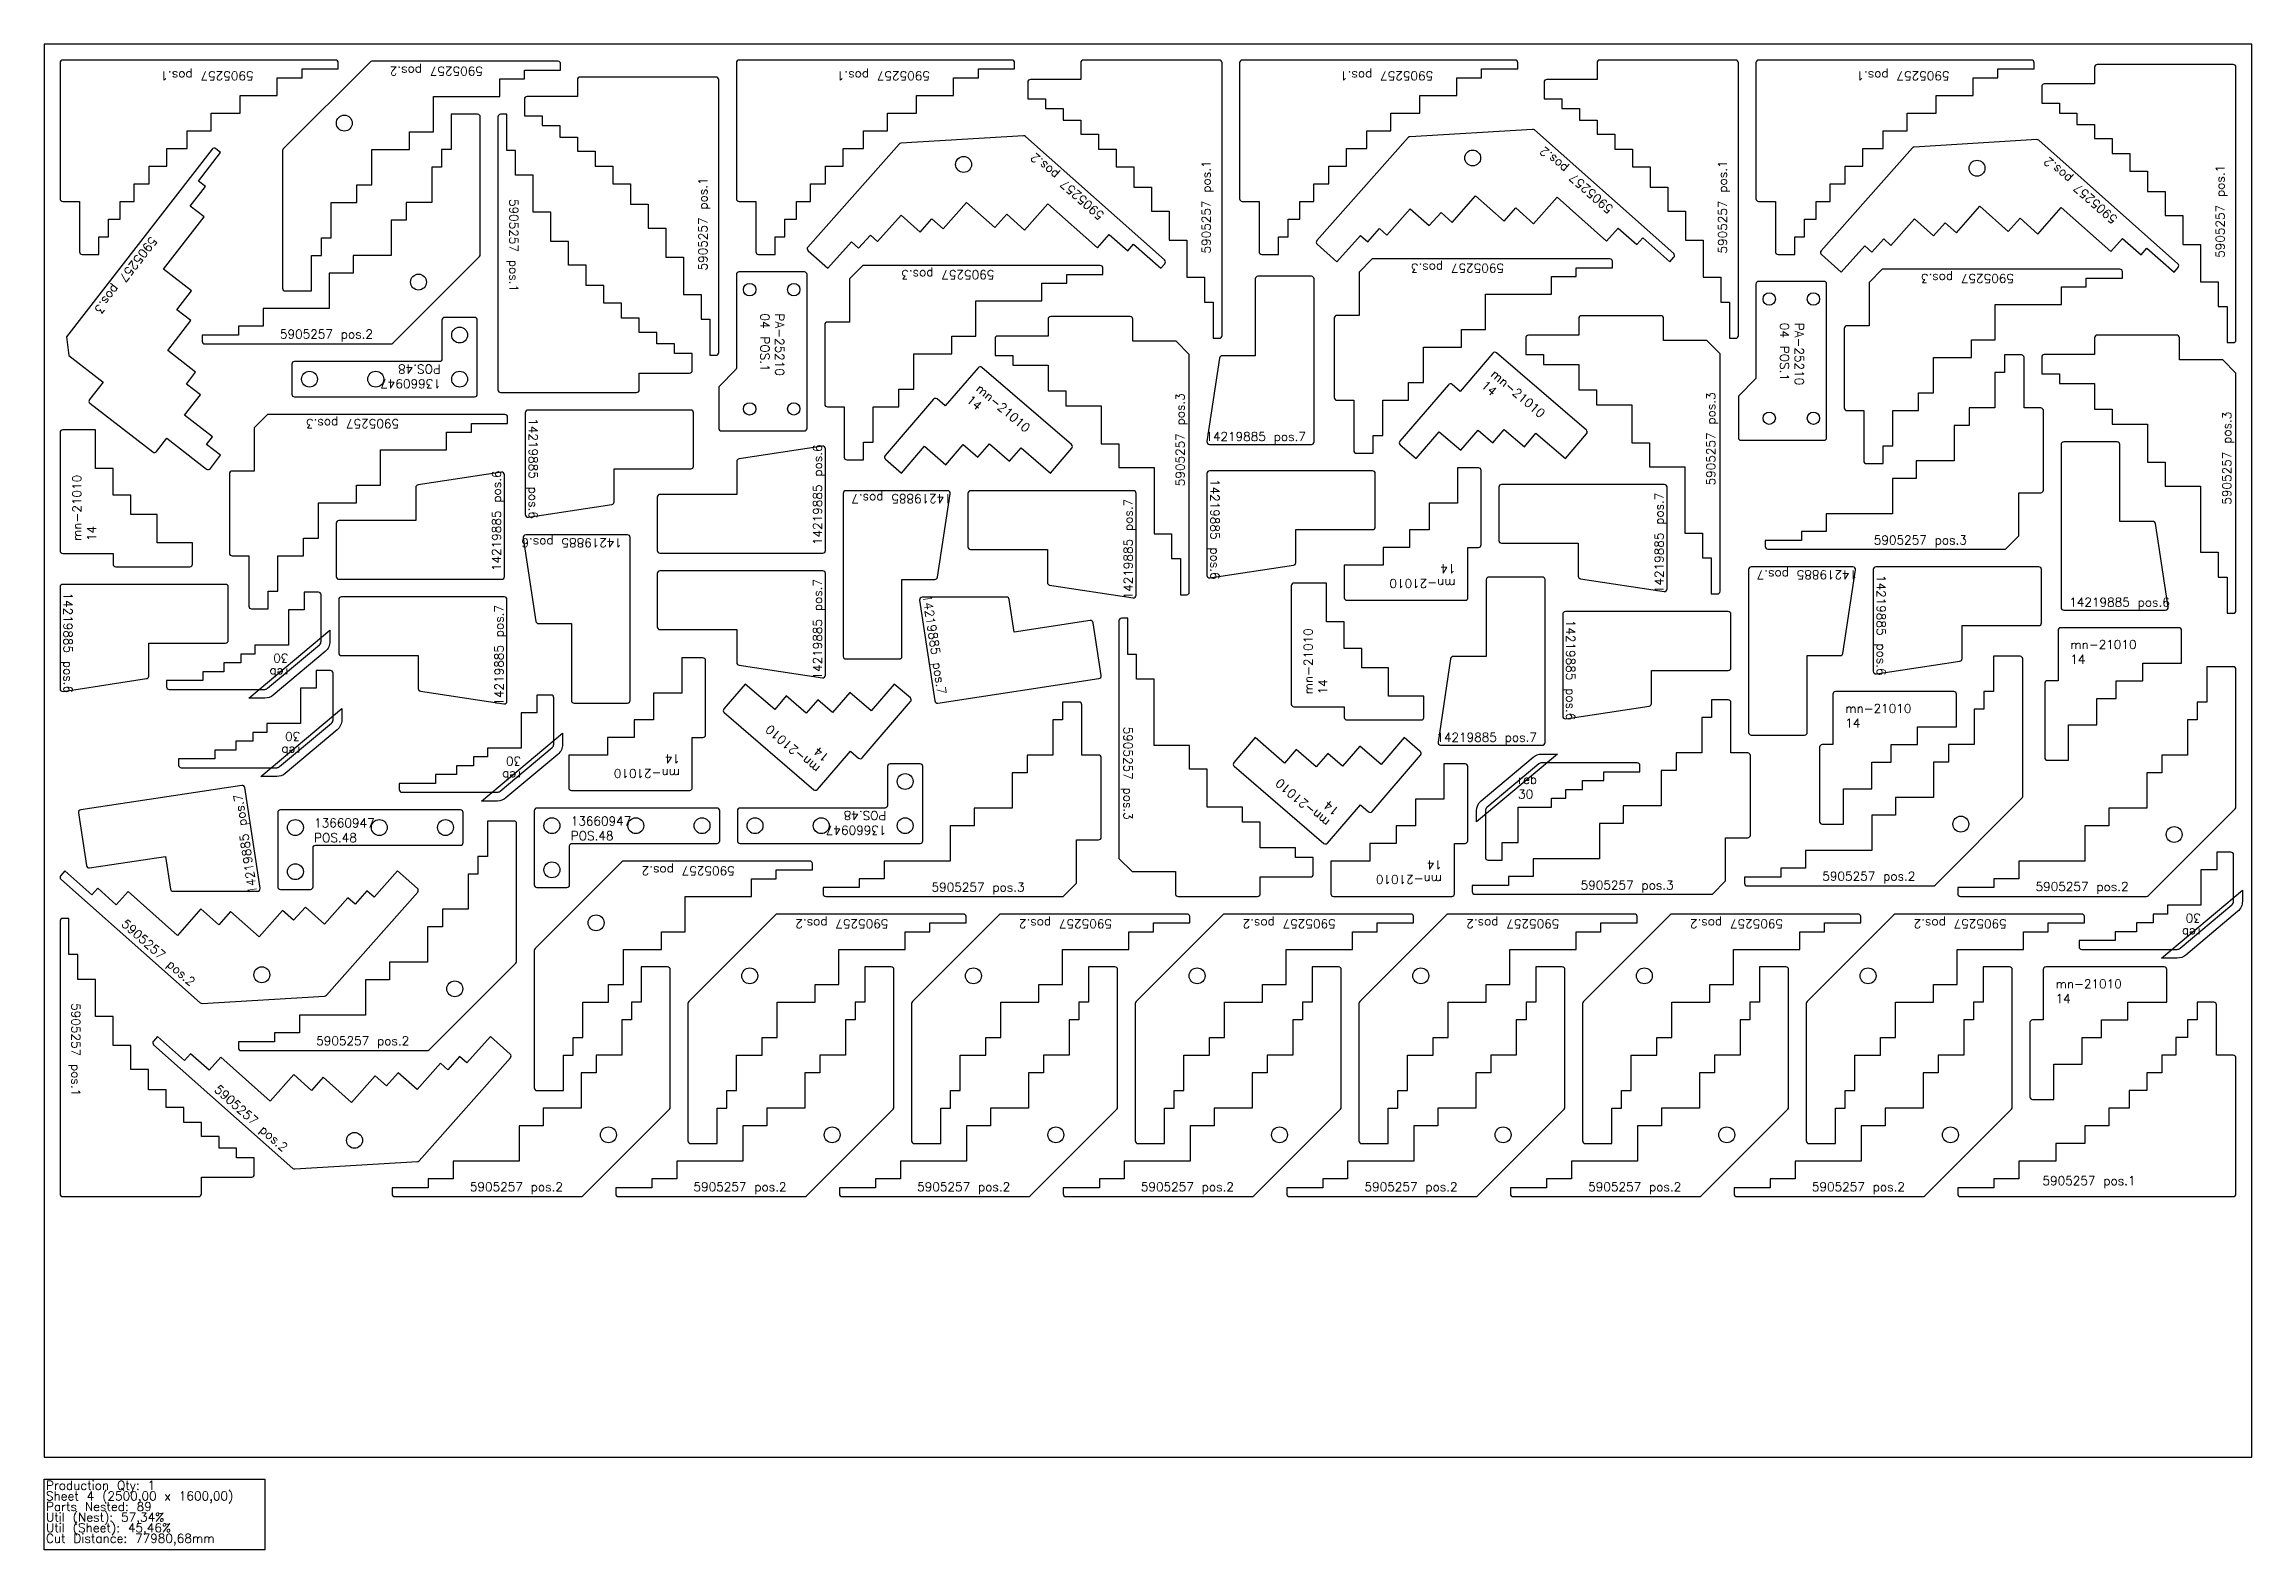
# Model space of a CAD drawing. Header units: millimetres. Extents: x 7875 to 10375, y -105 to 1600.
import ezdxf

# ---------------------------------------------------------------- set-up
doc = ezdxf.new("R2010")
doc.units = ezdxf.units.MM
for name, color, linetype in [('13660947v0', 7, 'Continuous'), ('14219885', 7, 'Continuous'), ('5905257', 7, 'Continuous'), ('MN-21010 12', 7, 'Continuous'), ('mn-21010 14', 7, 'Continuous'), ('PA-25210 04', 7, 'Continuous'), ('Rebaixo', 7, 'Continuous'), ('sheet', 24, 'Continuous'), ('Stats', 7, 'Continuous'), ('Texto', 7, 'Continuous')]:
    doc.layers.add(name, color=color, linetype=linetype)
doc.styles.get("Standard").update_dxf_attribs({"font": 'txt.shx'})

msp = doc.modelspace()

# ---------------------------------------------------------------- texts
at = {"layer": 'Rebaixo', "color": 5, "char_height": 10, "attachment_point": 1, "rotation": 180}
for insert in [(8151.6, 883.1), (8165.1, 794.4), (8415.1, 766.5), (10317.2, 588.7)]:
    msp.add_mtext_dynamic_manual_height_columns('reb 30', width=41.558, gutter_width=12.5, heights=[0], dxfattribs=dict(at, insert=insert))
at = {"layer": 'Rebaixo', "color": 5, "insert": (9544.1, 772.4), "char_height": 10, "attachment_point": 1}
msp.add_mtext_dynamic_manual_height_columns('reb 30', width=41.558, gutter_width=12.5, heights=[0], dxfattribs=at)
at = {"layer": 'Stats', "color": 60}
for s, p in [('Sheet 4 (2500,00 x 1600,00)', (7877, -49)), ('Production Qty: 1', (7877, -37)), ('Parts Nested: 89', (7877, -61)), ('Util (Nest): 57,34%', (7877, -73)), ('Util (Sheet): 45,46%', (7877, -85)), ('Cut Distance: 77980,68mm', (7877, -97))]:
    msp.add_text(s, height=10, dxfattribs=at).set_placement(p)
at = {"layer": 'Texto', "color": 2, "char_height": 10}
for s, insert, width, attachment_point, rotation in [('5905257 pos.2', (8371.8, 1564.5), 209.203, 1, 180), ('5905257 pos.1', (8112.1, 1559.1), 209.203, 1, 180), ('5905257 pos.1', (8878, 1559.1), 209.203, 1, 180), ('5905257 pos.1', (9447.9, 1559.1), 209.203, 1, 180), ('5905257 pos.1', (10032.6, 1559.1), 209.203, 1, 180), ('5905257 pos.2', (9069.5, 1400.1), 209.203, 1, 138.4422), ('5905257 pos.2', (9646, 1407.3), 209.203, 1, 138.4422), ('5905257 pos.1', (9185.9, 1362.9), 209.203, 1, 90), ('5905257 pos.1', (9770.6, 1362.9), 209.203, 1, 90), ('5905257 pos.2', (10217, 1395.7), 209.203, 1, 138.4422), ('5905257 pos.1', (10334.1, 1358), 209.203, 1, 90), ('5905257 pos.1', (8616, 1343.7), 209.203, 1, 90), ('5905257 pos.1', (8411.8, 1424.7), 209.203, 1, 270), ('5905257 pos.3', (8003.8, 1376.9), 209.203, 1, 232.2276), ('5905257 pos.3', (9528.1, 1341.4), 209.203, 1, 180), ('5905257 pos.3', (8951, 1333.9), 209.203, 1, 180), ('5905257 pos.3', (10105.6, 1329.7), 209.203, 1, 180), ('PA-25210 04 POS.1', (8712.9, 1295.1), 81.587, 1, 270), ('PA-25210 04 POS.1', (9867.5, 1284.5), 81.587, 1, 270), ('13660947 \\PPOS.48', (8324.2, 1210.4), 116.776, 1, 180), ('mn-21010 14', (9518.9, 1232.5), 87.681, 1, 319.325), ('mn-21010 14', (8935.9, 1216.1), 87.681, 1, 319.325), ('5905257 pos.3', (9156.4, 1099.4), 209.203, 1, 90), ('5905257 pos.3', (9757.4, 1100.3), 209.203, 1, 90), ('5905257 pos.3', (8276.9, 1165.2), 209.203, 1, 180), ('5905257 pos.3', (10341.6, 1078.5), 209.203, 1, 90), ('14219885 pos.6', (8433.8, 1176.4), 277.851, 1, 270), ('14219885 pos.6', (8745.8, 1032.8), 277.851, 1, 90), ('mn-21010 14', (7907.1, 1037.3), 87.681, 1, 90), ('14219885 pos.6', (8382.3, 1003.3), 277.851, 1, 90), ('14219885 pos.6', (9205.8, 1107.6), 277.851, 1, 270), ('14219885 pos.7', (8789, 1080.3), 277.851, 3, 180), ('14219885 pos.7', (9097.6, 1085.1), 277.851, 3, 90), ('14219885 pos.7', (9698.8, 1092.2), 277.851, 3, 90), ('14219885 pos.6', (8529.4, 1030.3), 277.851, 1, 180), ('mn-21010 14', (9473.4, 984.3), 87.681, 1, 180), ('14219885 pos.7', (9814.3, 994.1), 277.851, 3, 180), ('14219885 pos.6', (7907, 979.1), 277.851, 1, 270), ('14219885 pos.7', (8745.8, 994.4), 277.851, 3, 90), ('14219885 pos.6', (9960.3, 998.9), 277.851, 1, 270), ('14219885 pos.7', (8385.1, 964.9), 277.851, 3, 90), ('14219885 pos.7', (8896.6, 864.7), 277.851, 3, 278.6156), ('mn-21010 14', (9301.4, 863.6), 87.681, 1, 90), ('14219885 pos.6', (9608.6, 948.2), 277.851, 1, 270), ('mn-21010 14', (8747.6, 773.6), 87.681, 1, 139.325), ('5905257 pos.3', (9107.4, 827.1), 209.203, 1, 270), ('mn-21010 14', (8595.1, 769.1), 87.681, 1, 180), ('mn-21010 14', (9325.1, 712.8), 87.681, 1, 139.325), ('14219885 pos.7', (8089.3, 749.9), 277.851, 3, 98.6156), ('13660947 \\PPOS.48', (8828.8, 704.8), 116.776, 1, 180), ('mn-21010 14', (9458.1, 649.1), 87.681, 1, 180), ('5905257 pos.2', (8657, 658.9), 209.203, 1, 180), ('5905257 pos.2', (7968.3, 610), 209.203, 1, 318.4422), ('5905257 pos.2', (8831, 598.9), 209.203, 1, 180), ('5905257 pos.2', (9084.2, 598.9), 209.203, 1, 180), ('5905257 pos.2', (9337.5, 598.9), 209.203, 1, 180), ('5905257 pos.2', (9590.8, 598.9), 209.203, 1, 180), ('5905257 pos.2', (9844.1, 598.9), 209.203, 1, 180), ('5905257 pos.2', (10097.4, 598.9), 209.203, 1, 180), ('5905257 pos.1', (7915.9, 514.1), 209.203, 1, 270), ('5905257 pos.2', (8073.3, 422.5), 209.203, 1, 318.4422)]:
    msp.add_mtext(s, dxfattribs=dict(at, insert=insert, width=width, attachment_point=attachment_point, rotation=rotation))
for s, insert, width, attachment_point in [('5905257 pos.2', (8142, 1276.7), 209.203, 1), ('14219885 pos.7', (9303.8, 1160.7), 277.851, 3), ('5905257 pos.3', (9946.9, 1043.5), 209.203, 1), ('14219885 pos.6', (10168.2, 973.1), 277.851, 1), ('mn-21010 14', (10169.4, 925.1), 87.681, 1), ('mn-21010 14', (9914.5, 852.8), 87.681, 1), ('14219885 pos.7', (9565.4, 820.1), 277.851, 3), ('13660947 \\PPOS.48', (8471.3, 725.3), 116.776, 1), ('13660947 \\PPOS.48', (8180.7, 723.1), 116.776, 1), ('5905257 pos.3', (8879.9, 650.4), 209.203, 1), ('5905257 pos.3', (9614.9, 652.7), 209.203, 1), ('5905257 pos.2', (9888.6, 662.9), 209.203, 1), ('5905257 pos.2', (10130.1, 651.1), 209.203, 1), ('mn-21010 14', (10152.7, 540.9), 87.681, 1), ('5905257 pos.2', (8183.1, 476.4), 209.203, 1), ('5905257 pos.2', (8357.1, 311.1), 209.203, 1), ('5905257 pos.2', (8610.3, 311.1), 209.203, 1), ('5905257 pos.2', (8863.6, 311.1), 209.203, 1), ('5905257 pos.2', (9116.9, 311.1), 209.203, 1), ('5905257 pos.2', (9370.2, 311.1), 209.203, 1), ('5905257 pos.2', (9623.5, 311.1), 209.203, 1), ('5905257 pos.2', (9876.8, 311.1), 209.203, 1), ('5905257 pos.1', (10137.9, 318), 209.203, 1)]:
    msp.add_mtext(s, dxfattribs=dict(at, insert=insert, width=width, attachment_point=attachment_point))

# ---------------------------------------------------------------- linework, layer by layer
at = {"layer": '13660947v0', "color": 2}
for points in [[(8365.5, 1203.6), (8365.5, 1287.6, 0.414214), (8362.5, 1290.6), (8328.5, 1290.6, 0.414214), (8325.5, 1287.6), (8325.5, 1243.6, -0.414214), (8322.5, 1240.6), (8158.5, 1240.6, 0.414214), (8155.5, 1237.6), (8155.5, 1203.6, 0.414214), (8158.5, 1200.6), (8362.5, 1200.6, 0.414214)], [(8870, 698), (8870, 782, 0.414214), (8867, 785), (8833, 785, 0.414214), (8830, 782), (8830, 738, -0.414214), (8827, 735), (8663, 735, 0.414214), (8660, 732), (8660, 698, 0.414214), (8663, 695), (8867, 695, 0.414214)], [(8139.5, 729.9), (8139.5, 645.9, 0.414214), (8142.5, 642.9), (8176.5, 642.9, 0.414214), (8179.5, 645.9), (8179.5, 689.9, -0.414214), (8182.5, 692.9), (8346.5, 692.9, 0.414214), (8349.5, 695.9), (8349.5, 729.9, 0.414214), (8346.5, 732.9), (8142.5, 732.9, 0.414214)], [(8430, 732), (8430, 648, 0.414214), (8433, 645), (8467, 645, 0.414214), (8470, 648), (8470, 692, -0.414214), (8473, 695), (8637, 695, 0.414214), (8640, 698), (8640, 732, 0.414214), (8637, 735), (8433, 735, 0.414214)]]:
    msp.add_lwpolyline(points, format="xyb", close=True, dxfattribs=at)
for centre in [(8345.5, 1270.6), (8175.5, 1220.6), (8250.5, 1220.6), (8345.5, 1220.6), (8850, 765), (8159.5, 712.9), (8254.5, 712.9), (8329.5, 712.9), (8450, 715), (8545, 715), (8620, 715), (8680, 715), (8755, 715), (8850, 715), (8159.5, 662.9), (8450, 665)]:
    msp.add_circle(centre, 9, dxfattribs=at)
at = {"layer": '14219885', "color": 2}
for points in [[(9209.1, 1247.2, 0.370826), (9206.1, 1244.6), (9191.8, 1150.1, 0.458974), (9194.8, 1146.7), (9310, 1146.7, 0.414214), (9313, 1149.7), (9313, 1334.2, 0.414214), (9310, 1337.2), (9249.5, 1337.2, 0.414214), (9246.5, 1334.2), (9246.5, 1247.2)], [(8520.3, 1081.7), (8520.3, 1119.1), (8607.3, 1119.1, 0.414214), (8610.3, 1122.1), (8610.3, 1182.6, 0.414214), (8607.3, 1185.6), (8422.8, 1185.6, 0.414214), (8419.8, 1182.6), (8419.8, 1067.4, 0.458974), (8423.3, 1064.4), (8517.8, 1078.7, 0.370826)], [(8659.3, 1127.5), (8659.3, 1090.1), (8572.3, 1090.1, 0.414214), (8569.3, 1087.1), (8569.3, 1026.6, 0.414214), (8572.3, 1023.6), (8756.8, 1023.6, 0.414214), (8759.8, 1026.6), (8759.8, 1141.8, 0.458974), (8756.4, 1144.8), (8661.9, 1130.5, 0.370826)], [(10262.9, 1059.6), (10225.5, 1059.6), (10225.5, 1146.6, 0.414214), (10222.5, 1149.6), (10162, 1149.6, 0.414214), (10159, 1146.6), (10159, 962.1, 0.414214), (10162, 959.1), (10277.2, 959.1, 0.458974), (10280.2, 962.6), (10265.9, 1057.1, 0.370826)], [(8295.8, 1098), (8295.8, 1060.6), (8208.8, 1060.6, 0.414214), (8205.8, 1057.6), (8205.8, 997.1, 0.414214), (8208.8, 994.1), (8393.3, 994.1, 0.414214), (8396.3, 997.1), (8396.3, 1112.4, 0.458974), (8392.9, 1115.3), (8298.4, 1101, 0.370826)], [(9292.3, 1012.8), (9292.3, 1050.3), (9379.3, 1050.3, 0.414214), (9382.3, 1053.3), (9382.3, 1113.8, 0.414214), (9379.3, 1116.8), (9194.8, 1116.8, 0.414214), (9191.8, 1113.8), (9191.8, 998.5, 0.458974), (9195.2, 995.6), (9289.7, 1009.9, 0.370826)], [(9612.3, 997.5, 0.370826), (9614.9, 994.5), (9709.4, 980.2, 0.458974), (9712.8, 983.2), (9712.8, 1098.4, 0.414214), (9709.8, 1101.4), (9525.3, 1101.4, 0.414214), (9522.3, 1098.4), (9522.3, 1037.9, 0.414214), (9525.3, 1034.9), (9612.3, 1034.9)], [(8883.7, 993.8, 0.370826), (8886.7, 996.4), (8901, 1090.9, 0.458974), (8898.1, 1094.3), (8782.8, 1094.3, 0.414214), (8779.8, 1091.3), (8779.8, 906.8, 0.414214), (8782.8, 903.8), (8843.3, 903.8, 0.414214), (8846.3, 906.8), (8846.3, 993.8)], [(9011.1, 990.4, 0.370826), (9013.6, 987.4), (9108.1, 973.1, 0.458974), (9111.6, 976.1), (9111.6, 1091.3, 0.414214), (9108.6, 1094.3), (8924.1, 1094.3, 0.414214), (8921.1, 1091.3), (8921.1, 1030.8, 0.414214), (8924.1, 1027.8), (9011.1, 1027.8)], [(8434.7, 943.9), (8472.1, 943.9), (8472.1, 856.9, 0.414214), (8475.1, 853.9), (8535.6, 853.9, 0.414214), (8538.6, 856.9), (8538.6, 1041.4, 0.414214), (8535.6, 1044.4), (8420.4, 1044.4, 0.458974), (8417.4, 1040.9), (8431.7, 946.4, 0.370826)], [(8659.3, 899.7, 0.370826), (8661.9, 896.7), (8756.4, 882.4, 0.458974), (8759.8, 885.4), (8759.8, 1000.6, 0.414214), (8756.8, 1003.6), (8572.3, 1003.6, 0.414214), (8569.3, 1000.6), (8569.3, 940.1, 0.414214), (8572.3, 937.1), (8659.3, 937.1)], [(9909, 907.6, 0.370826), (9911.9, 910.1), (9926.3, 1004.6, 0.458974), (9923.3, 1008.1), (9808.1, 1008.1, 0.414214), (9805.1, 1005.1), (9805.1, 820.6, 0.414214), (9808.1, 817.6), (9868.6, 817.6, 0.414214), (9871.6, 820.6), (9871.6, 907.6)], [(10046.8, 904.2), (10046.8, 941.6), (10133.8, 941.6, 0.414214), (10136.8, 944.6), (10136.8, 1005.1, 0.414214), (10133.8, 1008.1), (9949.3, 1008.1, 0.414214), (9946.3, 1005.1), (9946.3, 889.9, 0.458974), (9949.8, 886.9), (10044.3, 901.2, 0.370826)], [(7993.5, 884.4), (7993.5, 921.8), (8080.5, 921.8, 0.414214), (8083.5, 924.8), (8083.5, 985.3, 0.414214), (8080.5, 988.3), (7896, 988.3, 0.414214), (7893, 985.3), (7893, 870.1, 0.458974), (7896.4, 867.1), (7990.9, 881.5, 0.370826)], [(9470.6, 906.6, 0.370826), (9467.7, 904.1), (9453.4, 809.6, 0.458974), (9456.3, 806.1), (9571.6, 806.1, 0.414214), (9574.6, 809.1), (9574.6, 993.6, 0.414214), (9571.6, 996.6), (9511.1, 996.6, 0.414214), (9508.1, 993.6), (9508.1, 906.6)], [(8298.6, 870.2, 0.370826), (8301.2, 867.2), (8395.7, 852.9, 0.458974), (8399.1, 855.9), (8399.1, 971.1, 0.414214), (8396.1, 974.1), (8211.6, 974.1, 0.414214), (8208.6, 971.1), (8208.6, 910.6, 0.414214), (8211.6, 907.6), (8298.6, 907.6)], [(8967.9, 971.3, 0.370826), (8964.9, 973.8), (8869.3, 973.8, 0.458974), (8866.4, 970.4), (8883.6, 856.4, 0.414214), (8887.1, 853.9), (9069.5, 881.6, 0.414214), (9072, 885), (9062.9, 944.8, 0.414214), (9059.5, 947.3), (8973.5, 934.3)], [(9695.1, 853.5), (9695.1, 890.9), (9782.1, 890.9, 0.414214), (9785.1, 893.9), (9785.1, 954.4, 0.414214), (9782.1, 957.4), (9597.6, 957.4, 0.414214), (9594.6, 954.4), (9594.6, 839.2, 0.458974), (9598, 836.2), (9692.5, 850.5, 0.370826)], [(8018, 643.3, 0.370826), (8021, 640.7), (8116.5, 640.7, 0.458974), (8119.5, 644.2), (8102.2, 758.1, 0.414214), (8098.8, 760.6), (7916.4, 733, 0.414214), (7913.9, 729.6), (7923, 669.8, 0.414214), (7926.4, 667.2), (8012.4, 680.3)]]:
    msp.add_lwpolyline(points, format="xyb", close=True, dxfattribs=at)
at = {"layer": '5905257', "color": 2}
for points in [[(8139, 1542), (8139, 1562), (8167, 1562), (8167, 1572), (8208, 1572), (8208, 1579, 0.414214), (8205, 1582), (7896, 1582, 0.414214), (7893, 1579), (7893, 1425, 0.414214), (7896, 1422), (7915, 1422), (7915, 1365, 0.414214), (7918, 1362), (7937, 1362), (7937, 1382), (7948, 1382), (7948, 1402), (7961, 1402), (7961, 1422), (7977, 1422), (7977, 1442), (7994, 1442), (7994, 1462), (8014, 1462), (8014, 1482), (8037, 1482), (8037, 1502), (8064, 1502), (8064, 1522), (8097, 1522), (8097, 1542)], [(8390.9, 1540.6), (8390.9, 1560.6), (8418.9, 1560.6), (8418.9, 1570.6), (8459.9, 1570.6), (8459.9, 1577.6, 0.414214), (8456.9, 1580.6), (8246.1, 1580.6, 0.198912), (8244, 1579.7), (8145.8, 1481.5, 0.198912), (8144.9, 1479.4), (8144.9, 1323.6, 0.414214), (8147.9, 1320.6), (8177.9, 1320.6), (8177.9, 1360.6), (8188.9, 1360.6), (8188.9, 1380.6), (8199.9, 1380.6), (8199.9, 1420.6), (8228.9, 1420.6), (8228.9, 1440.6), (8245.9, 1440.6), (8245.9, 1480.6), (8288.9, 1480.6), (8288.9, 1500.6), (8315.9, 1500.6), (8315.9, 1540.6)], [(8904.9, 1542), (8904.9, 1562), (8932.9, 1562), (8932.9, 1572), (8973.9, 1572), (8973.9, 1579, 0.414214), (8970.9, 1582), (8661.9, 1582, 0.414214), (8658.9, 1579), (8658.9, 1425, 0.414214), (8661.9, 1422), (8680.9, 1422), (8680.9, 1365, 0.414214), (8683.9, 1362), (8702.9, 1362), (8702.9, 1382), (8713.9, 1382), (8713.9, 1402), (8726.9, 1402), (8726.9, 1422), (8742.9, 1422), (8742.9, 1442), (8759.9, 1442), (8759.9, 1462), (8779.9, 1462), (8779.9, 1482), (8802.9, 1482), (8802.9, 1502), (8829.9, 1502), (8829.9, 1522), (8862.9, 1522), (8862.9, 1542)], [(9168.8, 1336), (9188.8, 1336), (9188.8, 1308), (9198.8, 1308), (9198.8, 1267), (9205.8, 1267, 0.414214), (9208.8, 1270), (9208.8, 1579, 0.414214), (9205.8, 1582), (9051.8, 1582, 0.414214), (9048.8, 1579), (9048.8, 1560), (8991.8, 1560, 0.414214), (8988.8, 1557), (8988.8, 1538), (9008.8, 1538), (9008.8, 1527), (9028.8, 1527), (9028.8, 1514), (9048.8, 1514), (9048.8, 1498), (9068.8, 1498), (9068.8, 1481), (9088.8, 1481), (9088.8, 1461), (9108.8, 1461), (9108.8, 1438), (9128.8, 1438), (9128.8, 1411), (9148.8, 1411), (9148.8, 1378), (9168.8, 1378)], [(9474.8, 1542), (9474.8, 1562), (9502.8, 1562), (9502.8, 1572), (9543.8, 1572), (9543.8, 1579, 0.414214), (9540.8, 1582), (9231.8, 1582, 0.414214), (9228.8, 1579), (9228.8, 1425, 0.414214), (9231.8, 1422), (9250.8, 1422), (9250.8, 1365, 0.414214), (9253.8, 1362), (9272.8, 1362), (9272.8, 1382), (9283.8, 1382), (9283.8, 1402), (9296.8, 1402), (9296.8, 1422), (9312.8, 1422), (9312.8, 1442), (9329.8, 1442), (9329.8, 1462), (9349.8, 1462), (9349.8, 1482), (9372.8, 1482), (9372.8, 1502), (9399.8, 1502), (9399.8, 1522), (9432.8, 1522), (9432.8, 1542)], [(9753.5, 1336), (9773.5, 1336), (9773.5, 1308), (9783.5, 1308), (9783.5, 1267), (9790.5, 1267, 0.414214), (9793.5, 1270), (9793.5, 1579, 0.414214), (9790.5, 1582), (9636.5, 1582, 0.414214), (9633.5, 1579), (9633.5, 1560), (9576.5, 1560, 0.414214), (9573.5, 1557), (9573.5, 1538), (9593.5, 1538), (9593.5, 1527), (9613.5, 1527), (9613.5, 1514), (9633.5, 1514), (9633.5, 1498), (9653.5, 1498), (9653.5, 1481), (9673.5, 1481), (9673.5, 1461), (9693.5, 1461), (9693.5, 1438), (9713.5, 1438), (9713.5, 1411), (9733.5, 1411), (9733.5, 1378), (9753.5, 1378)], [(10059.5, 1542), (10059.5, 1562), (10087.5, 1562), (10087.5, 1572), (10128.5, 1572), (10128.5, 1579, 0.414214), (10125.5, 1582), (9816.5, 1582, 0.414214), (9813.5, 1579), (9813.5, 1425, 0.414214), (9816.5, 1422), (9835.5, 1422), (9835.5, 1365, 0.414214), (9838.5, 1362), (9857.5, 1362), (9857.5, 1382), (9868.5, 1382), (9868.5, 1402), (9881.5, 1402), (9881.5, 1422), (9897.5, 1422), (9897.5, 1442), (9914.5, 1442), (9914.5, 1462), (9934.5, 1462), (9934.5, 1482), (9957.5, 1482), (9957.5, 1502), (9984.5, 1502), (9984.5, 1522), (10017.5, 1522), (10017.5, 1542)], [(10317, 1331), (10337, 1331), (10337, 1303), (10347, 1303), (10347, 1262), (10354, 1262, 0.414214), (10357, 1265), (10357, 1574, 0.414214), (10354, 1577), (10200, 1577, 0.414214), (10197, 1574), (10197, 1555), (10140, 1555, 0.414214), (10137, 1552), (10137, 1533), (10157, 1533), (10157, 1522), (10177, 1522), (10177, 1509), (10197, 1509), (10197, 1493), (10217, 1493), (10217, 1476), (10237, 1476), (10237, 1456), (10257, 1456), (10257, 1433), (10277, 1433), (10277, 1406), (10297, 1406), (10297, 1373), (10317, 1373)], [(8598.9, 1316.7), (8618.9, 1316.7), (8618.9, 1288.7), (8628.9, 1288.7), (8628.9, 1247.7), (8635.9, 1247.7, 0.414214), (8638.9, 1250.7), (8638.9, 1559.7, 0.414214), (8635.9, 1562.7), (8481.9, 1562.7, 0.414214), (8478.9, 1559.7), (8478.9, 1540.7), (8421.9, 1540.7, 0.414214), (8418.9, 1537.7), (8418.9, 1518.7), (8438.9, 1518.7), (8438.9, 1507.7), (8458.9, 1507.7), (8458.9, 1494.7), (8478.9, 1494.7), (8478.9, 1478.7), (8498.9, 1478.7), (8498.9, 1461.7), (8518.9, 1461.7), (8518.9, 1441.7), (8538.9, 1441.7), (8538.9, 1418.7), (8558.9, 1418.7), (8558.9, 1391.7), (8578.9, 1391.7), (8578.9, 1358.7), (8598.9, 1358.7)], [(8122.9, 1300.6), (8122.9, 1280.6), (8094.9, 1280.6), (8094.9, 1270.6), (8053.9, 1270.6), (8053.9, 1263.6, 0.414214), (8056.9, 1260.6), (8267.7, 1260.6, 0.198912), (8269.8, 1261.5), (8368, 1359.7, 0.198912), (8368.9, 1361.9), (8368.9, 1517.6, 0.414214), (8365.9, 1520.6), (8335.9, 1520.6), (8335.9, 1480.6), (8324.9, 1480.6), (8324.9, 1460.6), (8313.9, 1460.6), (8313.9, 1420.6), (8284.9, 1420.6), (8284.9, 1400.6), (8267.9, 1400.6), (8267.9, 1360.6), (8224.9, 1360.6), (8224.9, 1340.6), (8197.9, 1340.6), (8197.9, 1300.6)], [(8428.9, 1451.6), (8408.9, 1451.6), (8408.9, 1479.6), (8398.9, 1479.6), (8398.9, 1520.6), (8391.9, 1520.6, 0.414214), (8388.9, 1517.6), (8388.9, 1208.6, 0.414214), (8391.9, 1205.6), (8545.9, 1205.6, 0.414214), (8548.9, 1208.6), (8548.9, 1227.6), (8605.9, 1227.6, 0.414214), (8608.9, 1230.6), (8608.9, 1249.6), (8588.9, 1249.6), (8588.9, 1260.6), (8568.9, 1260.6), (8568.9, 1273.6), (8548.9, 1273.6), (8548.9, 1289.6), (8528.9, 1289.6), (8528.9, 1306.6), (8508.9, 1306.6), (8508.9, 1326.6), (8488.9, 1326.6), (8488.9, 1349.6), (8468.9, 1349.6), (8468.9, 1376.6), (8448.9, 1376.6), (8448.9, 1409.6), (8428.9, 1409.6)], [(9644.3, 1376.8), (9657.6, 1391.8), (9678.6, 1373.2), (9685.2, 1380.7), (9715.9, 1353.5), (9720.5, 1358.7, 0.414214), (9720.3, 1362.9), (9562.6, 1502.8, 0.198912), (9560.4, 1503.5), (9421.7, 1495.2, 0.198912), (9419.6, 1494.2), (9316.3, 1377.6, 0.414214), (9316.6, 1373.4), (9339, 1353.5), (9365.5, 1383.4), (9373.8, 1376.1), (9387, 1391.1), (9395.3, 1383.8), (9421.8, 1413.7), (9443.5, 1394.5), (9456.8, 1409.4), (9469.5, 1398.2), (9496, 1428.1), (9528.2, 1399.6), (9541.5, 1414.5), (9561.7, 1396.6), (9588.2, 1426.6)], [(7941.7, 1217.4), (7926.4, 1197.6, 0.414214), (7926.9, 1193.4), (7998.1, 1138.3, 0.414214), (8002.3, 1138.8), (8013.9, 1153.8), (8059, 1118.9, 0.414214), (8063.2, 1119.4), (8074.8, 1134.5), (8059, 1146.7), (8065.8, 1155.4), (8034.1, 1179.9), (8051.9, 1202.8), (8036.1, 1215.1), (8046.5, 1228.5), (8014.9, 1253), (8041.2, 1287), (8025.4, 1299.3), (8042, 1320.6), (8010.3, 1345.1), (8056.3, 1404.4), (8040.5, 1416.6), (8057.6, 1438.8), (8049.7, 1444.9), (8074.8, 1477.3), (8069.3, 1481.6, 0.414214), (8065.1, 1481), (7900.3, 1268.4), (7903, 1247.4)], [(9067.8, 1369.5), (9081.1, 1384.5), (9102.1, 1365.9), (9108.7, 1373.4), (9139.4, 1346.2), (9144, 1351.4, 0.414214), (9143.8, 1355.7), (8986.1, 1495.5, 0.198912), (8983.9, 1496.2), (8845.2, 1487.9, 0.198912), (8843.1, 1486.9), (8739.8, 1370.3, 0.414214), (8740.1, 1366.1), (8762.5, 1346.2), (8789.1, 1376.1), (8797.3, 1368.8), (8810.6, 1383.8), (8818.8, 1376.5), (8845.3, 1406.4), (8867, 1387.2), (8880.3, 1402.2), (8893, 1390.9), (8919.5, 1420.8), (8951.7, 1392.3), (8965, 1407.3), (8985.2, 1389.4), (9011.7, 1419.3)], [(10215.4, 1365.2), (10228.6, 1380.1), (10249.6, 1361.6), (10256.2, 1369), (10286.9, 1341.8), (10291.5, 1347.1, 0.414214), (10291.3, 1351.3), (10133.6, 1491.1, 0.198912), (10131.4, 1491.9), (9992.7, 1483.5, 0.198912), (9990.7, 1482.5), (9887.3, 1366, 0.414214), (9887.6, 1361.7), (9910, 1341.8), (9936.6, 1371.8), (9944.8, 1364.5), (9958.1, 1379.4), (9966.3, 1372.1), (9992.8, 1402.1), (10014.5, 1382.8), (10027.8, 1397.8), (10040.5, 1386.5), (10067.1, 1416.5), (10099.2, 1387.9), (10112.5, 1402.9), (10132.7, 1385), (10159.2, 1414.9)], [(9364, 1292.8), (9339, 1292.8, 0.414214), (9336, 1289.8), (9336, 1199.8, 0.414214), (9339, 1196.8), (9358, 1196.8), (9358, 1139.8, 0.414214), (9361, 1136.8), (9380, 1136.8), (9380, 1156.8), (9391, 1156.8), (9391, 1196.8), (9420, 1196.8), (9420, 1216.8), (9437, 1216.8), (9437, 1256.8), (9480, 1256.8), (9480, 1276.8), (9507, 1276.8), (9507, 1316.8), (9582, 1316.8), (9582, 1336.8), (9610, 1336.8), (9610, 1346.8), (9651, 1346.8), (9651, 1353.8, 0.414214), (9648, 1356.8), (9379, 1356.8), (9364, 1341.8)], [(8786.9, 1285.3), (8761.9, 1285.3, 0.414214), (8758.9, 1282.3), (8758.9, 1192.3, 0.414214), (8761.9, 1189.3), (8780.9, 1189.3), (8780.9, 1132.3, 0.414214), (8783.9, 1129.3), (8802.9, 1129.3), (8802.9, 1149.3), (8813.9, 1149.3), (8813.9, 1189.3), (8842.9, 1189.3), (8842.9, 1209.3), (8859.9, 1209.3), (8859.9, 1249.3), (8902.9, 1249.3), (8902.9, 1269.3), (8929.9, 1269.3), (8929.9, 1309.3), (9004.9, 1309.3), (9004.9, 1329.3), (9032.9, 1329.3), (9032.9, 1339.3), (9073.9, 1339.3), (9073.9, 1346.3, 0.414214), (9070.9, 1349.3), (8801.9, 1349.3), (8786.9, 1334.3)], [(9941.5, 1281.1), (9916.5, 1281.1, 0.414214), (9913.5, 1278.1), (9913.5, 1188.1, 0.414214), (9916.5, 1185.1), (9935.5, 1185.1), (9935.5, 1128.1, 0.414214), (9938.5, 1125.1), (9957.5, 1125.1), (9957.5, 1145.1), (9968.5, 1145.1), (9968.5, 1185.1), (9997.5, 1185.1), (9997.5, 1205.1), (10014.5, 1205.1), (10014.5, 1245.1), (10057.5, 1245.1), (10057.5, 1265.1), (10084.5, 1265.1), (10084.5, 1305.1), (10159.5, 1305.1), (10159.5, 1325.1), (10187.5, 1325.1), (10187.5, 1335.1), (10228.5, 1335.1), (10228.5, 1342.1, 0.414214), (10225.5, 1345.1), (9956.5, 1345.1), (9941.5, 1330.1)], [(9107.8, 1263.5), (9107.8, 1288.5, 0.414214), (9104.8, 1291.5), (9014.8, 1291.5, 0.414214), (9011.8, 1288.5), (9011.8, 1269.5), (8954.8, 1269.5, 0.414214), (8951.8, 1266.5), (8951.8, 1247.5), (8971.8, 1247.5), (8971.8, 1236.5), (9011.8, 1236.5), (9011.8, 1207.5), (9031.8, 1207.5), (9031.8, 1190.5), (9071.8, 1190.5), (9071.8, 1147.5), (9091.8, 1147.5), (9091.8, 1120.5), (9131.8, 1120.5), (9131.8, 1045.5), (9151.8, 1045.5), (9151.8, 1017.5), (9161.8, 1017.5), (9161.8, 976.5), (9168.8, 976.5, 0.414214), (9171.8, 979.5), (9171.8, 1248.5), (9156.8, 1263.5)], [(9708.8, 1264.4), (9708.8, 1289.4, 0.414214), (9705.8, 1292.4), (9615.8, 1292.4, 0.414214), (9612.8, 1289.4), (9612.8, 1270.4), (9555.8, 1270.4, 0.414214), (9552.8, 1267.4), (9552.8, 1248.4), (9572.8, 1248.4), (9572.8, 1237.4), (9612.8, 1237.4), (9612.8, 1208.4), (9632.8, 1208.4), (9632.8, 1191.4), (9672.8, 1191.4), (9672.8, 1148.4), (9692.8, 1148.4), (9692.8, 1121.4), (9732.8, 1121.4), (9732.8, 1046.4), (9752.8, 1046.4), (9752.8, 1018.4), (9762.8, 1018.4), (9762.8, 977.4), (9769.8, 977.4, 0.414214), (9772.8, 980.4), (9772.8, 1249.4), (9757.8, 1264.4)], [(10293, 1242.6), (10293, 1267.6, 0.414214), (10290, 1270.6), (10200, 1270.6, 0.414214), (10197, 1267.6), (10197, 1248.6), (10140, 1248.6, 0.414214), (10137, 1245.6), (10137, 1226.6), (10157, 1226.6), (10157, 1215.6), (10197, 1215.6), (10197, 1186.6), (10217, 1186.6), (10217, 1169.6), (10257, 1169.6), (10257, 1126.6), (10277, 1126.6), (10277, 1099.6), (10317, 1099.6), (10317, 1024.6), (10337, 1024.6), (10337, 996.6), (10347, 996.6), (10347, 955.6), (10354, 955.6, 0.414214), (10357, 958.6), (10357, 1227.6), (10342, 1242.6)], [(10111, 1092.1), (10136, 1092.1, 0.414214), (10139, 1095.1), (10139, 1185.1, 0.414214), (10136, 1188.1), (10117, 1188.1), (10117, 1245.1, 0.414214), (10114, 1248.1), (10095, 1248.1), (10095, 1228.1), (10084, 1228.1), (10084, 1188.1), (10055, 1188.1), (10055, 1168.1), (10038, 1168.1), (10038, 1128.1), (9995, 1128.1), (9995, 1108.1), (9968, 1108.1), (9968, 1068.1), (9893, 1068.1), (9893, 1048.1), (9865, 1048.1), (9865, 1038.1), (9824, 1038.1), (9824, 1031.1, 0.414214), (9827, 1028.1), (10096, 1028.1), (10111, 1043.1)], [(8112.8, 1116.6), (8087.8, 1116.6, 0.414214), (8084.8, 1113.6), (8084.8, 1023.6, 0.414214), (8087.8, 1020.6), (8106.8, 1020.6), (8106.8, 963.6, 0.414214), (8109.8, 960.6), (8128.8, 960.6), (8128.8, 980.6), (8139.8, 980.6), (8139.8, 1020.6), (8168.8, 1020.6), (8168.8, 1040.6), (8185.8, 1040.6), (8185.8, 1080.6), (8228.8, 1080.6), (8228.8, 1100.6), (8255.8, 1100.6), (8255.8, 1140.6), (8330.8, 1140.6), (8330.8, 1160.6), (8358.8, 1160.6), (8358.8, 1170.6), (8399.8, 1170.6), (8399.8, 1177.6, 0.414214), (8396.8, 1180.6), (8127.8, 1180.6), (8112.8, 1165.6)], [(9156.1, 663), (9156.1, 638, 0.414214), (9159.1, 635), (9249.1, 635, 0.414214), (9252.1, 638), (9252.1, 657), (9309.1, 657, 0.414214), (9312.1, 660), (9312.1, 679), (9292.1, 679), (9292.1, 690), (9252.1, 690), (9252.1, 719), (9232.1, 719), (9232.1, 736), (9192.1, 736), (9192.1, 779), (9172.1, 779), (9172.1, 806), (9132.1, 806), (9132.1, 881), (9112.1, 881), (9112.1, 909), (9102.1, 909), (9102.1, 950), (9095.1, 950, 0.414214), (9092.1, 947), (9092.1, 678), (9107.1, 663)], [(9869.5, 686.8), (9869.5, 666.8), (9841.5, 666.8), (9841.5, 656.8), (9800.5, 656.8), (9800.5, 649.8, 0.414214), (9803.5, 646.8), (10014.3, 646.8, 0.198912), (10016.4, 647.7), (10114.7, 746, 0.198912), (10115.5, 748.1), (10115.5, 903.8, 0.414214), (10112.5, 906.8), (10082.5, 906.8), (10082.5, 866.8), (10071.5, 866.8), (10071.5, 846.8), (10060.5, 846.8), (10060.5, 806.8), (10031.5, 806.8), (10031.5, 786.8), (10014.5, 786.8), (10014.5, 746.8), (9971.5, 746.8), (9971.5, 726.8), (9944.5, 726.8), (9944.5, 686.8)], [(10111, 675), (10111, 655), (10083, 655), (10083, 645), (10042, 645), (10042, 638, 0.414214), (10045, 635), (10255.8, 635, 0.198912), (10257.9, 635.9), (10356.1, 734.1, 0.198912), (10357, 736.3), (10357, 892, 0.414214), (10354, 895), (10324, 895), (10324, 855), (10313, 855), (10313, 835), (10302, 835), (10302, 795), (10273, 795), (10273, 775), (10256, 775), (10256, 735), (10213, 735), (10213, 715), (10186, 715), (10186, 675)], [(9044.1, 699), (9069.1, 699, 0.414214), (9072.1, 702), (9072.1, 792, 0.414214), (9069.1, 795), (9050.1, 795), (9050.1, 852, 0.414214), (9047.1, 855), (9028.1, 855), (9028.1, 835), (9017.1, 835), (9017.1, 795), (8988.1, 795), (8988.1, 775), (8971.1, 775), (8971.1, 735), (8928.1, 735), (8928.1, 715), (8901.1, 715), (8901.1, 675), (8826.1, 675), (8826.1, 655), (8798.1, 655), (8798.1, 645), (8757.1, 645), (8757.1, 638, 0.414214), (8760.1, 635), (9029.1, 635), (9044.1, 650)], [(9779.1, 701.4), (9804.1, 701.4, 0.414214), (9807.1, 704.4), (9807.1, 794.4, 0.414214), (9804.1, 797.4), (9785.1, 797.4), (9785.1, 854.4, 0.414214), (9782.1, 857.4), (9763.1, 857.4), (9763.1, 837.4), (9752.1, 837.4), (9752.1, 797.4), (9723.1, 797.4), (9723.1, 777.4), (9706.1, 777.4), (9706.1, 737.4), (9663.1, 737.4), (9663.1, 717.4), (9636.1, 717.4), (9636.1, 677.4), (9561.1, 677.4), (9561.1, 657.4), (9533.1, 657.4), (9533.1, 647.4), (9492.1, 647.4), (9492.1, 640.4, 0.414214), (9495.1, 637.4), (9764.1, 637.4), (9779.1, 652.4)], [(8164, 500.3), (8164, 480.3), (8136, 480.3), (8136, 470.3), (8095, 470.3), (8095, 463.3, 0.414214), (8098, 460.3), (8308.8, 460.3, 0.198912), (8310.9, 461.2), (8409.1, 559.5, 0.198912), (8410, 561.6), (8410, 717.3, 0.414214), (8407, 720.3), (8377, 720.3), (8377, 680.3), (8366, 680.3), (8366, 660.3), (8355, 660.3), (8355, 620.3), (8326, 620.3), (8326, 600.3), (8309, 600.3), (8309, 560.3), (8266, 560.3), (8266, 540.3), (8239, 540.3), (8239, 500.3)], [(8676, 635), (8676, 655), (8704, 655), (8704, 665), (8745, 665), (8745, 672, 0.414214), (8742, 675), (8531.3, 675, 0.198912), (8529.1, 674.1), (8430.9, 575.9, 0.198912), (8430, 573.8), (8430, 418, 0.414214), (8433, 415), (8463, 415), (8463, 455), (8474, 455), (8474, 475), (8485, 475), (8485, 515), (8514, 515), (8514, 535), (8531, 535), (8531, 575), (8574, 575), (8574, 595), (8601, 595), (8601, 635)], [(7970, 640.5), (7956.7, 625.5), (7935.7, 644.1), (7929.1, 636.6), (7898.4, 663.8), (7893.8, 658.6, 0.414214), (7894, 654.4), (8051.7, 514.5, 0.198912), (8053.9, 513.8), (8192.6, 522.1, 0.198912), (8194.7, 523.1), (8298, 639.7, 0.414214), (8297.7, 643.9), (8275.3, 663.8), (8248.7, 633.9), (8240.5, 641.2), (8227.2, 626.2), (8219, 633.5), (8192.5, 603.6), (8170.8, 622.8), (8157.5, 607.9), (8144.8, 619.1), (8118.3, 589.2), (8086.1, 617.7), (8072.8, 602.8), (8052.6, 620.7), (8026.1, 590.7)], [(7933, 541), (7913, 541), (7913, 569), (7903, 569), (7903, 610), (7896, 610, 0.414214), (7893, 607), (7893, 298, 0.414214), (7896, 295), (8050, 295, 0.414214), (8053, 298), (8053, 317), (8110, 317, 0.414214), (8113, 320), (8113, 339), (8093, 339), (8093, 350), (8073, 350), (8073, 363), (8053, 363), (8053, 379), (8033, 379), (8033, 396), (8013, 396), (8013, 416), (7993, 416), (7993, 439), (7973, 439), (7973, 466), (7953, 466), (7953, 499), (7933, 499)], [(8850, 575), (8850, 595), (8878, 595), (8878, 605), (8919, 605), (8919, 612, 0.414214), (8916, 615), (8705.3, 615, 0.198912), (8703.1, 614.1), (8604.9, 515.9, 0.198912), (8604, 513.8), (8604, 358, 0.414214), (8607, 355), (8637, 355), (8637, 395), (8648, 395), (8648, 415), (8659, 415), (8659, 455), (8688, 455), (8688, 475), (8705, 475), (8705, 515), (8748, 515), (8748, 535), (8775, 535), (8775, 575)], [(9103.3, 575), (9103.3, 595), (9131.3, 595), (9131.3, 605), (9172.3, 605), (9172.3, 612, 0.414214), (9169.3, 615), (8958.5, 615, 0.198912), (8956.4, 614.1), (8858.2, 515.9, 0.198912), (8857.3, 513.8), (8857.3, 358, 0.414214), (8860.3, 355), (8890.3, 355), (8890.3, 395), (8901.3, 395), (8901.3, 415), (8912.3, 415), (8912.3, 455), (8941.3, 455), (8941.3, 475), (8958.3, 475), (8958.3, 515), (9001.3, 515), (9001.3, 535), (9028.3, 535), (9028.3, 575)], [(9356.6, 575), (9356.6, 595), (9384.6, 595), (9384.6, 605), (9425.6, 605), (9425.6, 612, 0.414214), (9422.6, 615), (9211.8, 615, 0.198912), (9209.7, 614.1), (9111.5, 515.9, 0.198912), (9110.6, 513.8), (9110.6, 358, 0.414214), (9113.6, 355), (9143.6, 355), (9143.6, 395), (9154.6, 395), (9154.6, 415), (9165.6, 415), (9165.6, 455), (9194.6, 455), (9194.6, 475), (9211.6, 475), (9211.6, 515), (9254.6, 515), (9254.6, 535), (9281.6, 535), (9281.6, 575)], [(9609.9, 575), (9609.9, 595), (9637.9, 595), (9637.9, 605), (9678.9, 605), (9678.9, 612, 0.414214), (9675.9, 615), (9465.1, 615, 0.198912), (9463, 614.1), (9364.7, 515.9, 0.198912), (9363.9, 513.8), (9363.9, 358, 0.414214), (9366.9, 355), (9396.9, 355), (9396.9, 395), (9407.9, 395), (9407.9, 415), (9418.9, 415), (9418.9, 455), (9447.9, 455), (9447.9, 475), (9464.9, 475), (9464.9, 515), (9507.9, 515), (9507.9, 535), (9534.9, 535), (9534.9, 575)], [(9863.1, 575), (9863.1, 595), (9891.1, 595), (9891.1, 605), (9932.1, 605), (9932.1, 612, 0.414214), (9929.1, 615), (9718.4, 615, 0.198912), (9716.3, 614.1), (9618, 515.9, 0.198912), (9617.1, 513.8), (9617.1, 358, 0.414214), (9620.1, 355), (9650.1, 355), (9650.1, 395), (9661.1, 395), (9661.1, 415), (9672.1, 415), (9672.1, 455), (9701.1, 455), (9701.1, 475), (9718.1, 475), (9718.1, 515), (9761.1, 515), (9761.1, 535), (9788.1, 535), (9788.1, 575)], [(10116.4, 575), (10116.4, 595), (10144.4, 595), (10144.4, 605), (10185.4, 605), (10185.4, 612, 0.414214), (10182.4, 615), (9971.7, 615, 0.198912), (9969.6, 614.1), (9871.3, 515.9, 0.198912), (9870.4, 513.8), (9870.4, 358, 0.414214), (9873.4, 355), (9903.4, 355), (9903.4, 395), (9914.4, 395), (9914.4, 415), (9925.4, 415), (9925.4, 455), (9954.4, 455), (9954.4, 475), (9971.4, 475), (9971.4, 515), (10014.4, 515), (10014.4, 535), (10041.4, 535), (10041.4, 575)], [(8338, 335), (8338, 315), (8310, 315), (8310, 305), (8269, 305), (8269, 298, 0.414214), (8272, 295), (8482.8, 295, 0.198912), (8484.9, 295.9), (8583.1, 394.1, 0.198912), (8584, 396.3), (8584, 552, 0.414214), (8581, 555), (8551, 555), (8551, 515), (8540, 515), (8540, 495), (8529, 495), (8529, 455), (8500, 455), (8500, 435), (8483, 435), (8483, 395), (8440, 395), (8440, 375), (8413, 375), (8413, 335)], [(8591.3, 335), (8591.3, 315), (8563.3, 315), (8563.3, 305), (8522.3, 305), (8522.3, 298, 0.414214), (8525.3, 295), (8736.1, 295, 0.198912), (8738.2, 295.9), (8836.4, 394.1, 0.198912), (8837.3, 396.3), (8837.3, 552, 0.414214), (8834.3, 555), (8804.3, 555), (8804.3, 515), (8793.3, 515), (8793.3, 495), (8782.3, 495), (8782.3, 455), (8753.3, 455), (8753.3, 435), (8736.3, 435), (8736.3, 395), (8693.3, 395), (8693.3, 375), (8666.3, 375), (8666.3, 335)], [(8844.6, 335), (8844.6, 315), (8816.6, 315), (8816.6, 305), (8775.6, 305), (8775.6, 298, 0.414214), (8778.6, 295), (8989.3, 295, 0.198912), (8991.5, 295.9), (9089.7, 394.1, 0.198912), (9090.6, 396.3), (9090.6, 552, 0.414214), (9087.6, 555), (9057.6, 555), (9057.6, 515), (9046.6, 515), (9046.6, 495), (9035.6, 495), (9035.6, 455), (9006.6, 455), (9006.6, 435), (8989.6, 435), (8989.6, 395), (8946.6, 395), (8946.6, 375), (8919.6, 375), (8919.6, 335)], [(9097.9, 335), (9097.9, 315), (9069.9, 315), (9069.9, 305), (9028.9, 305), (9028.9, 298, 0.414214), (9031.9, 295), (9242.6, 295, 0.198912), (9244.7, 295.9), (9343, 394.1, 0.198912), (9343.9, 396.3), (9343.9, 552, 0.414214), (9340.9, 555), (9310.9, 555), (9310.9, 515), (9299.9, 515), (9299.9, 495), (9288.9, 495), (9288.9, 455), (9259.9, 455), (9259.9, 435), (9242.9, 435), (9242.9, 395), (9199.9, 395), (9199.9, 375), (9172.9, 375), (9172.9, 335)], [(9351.1, 335), (9351.1, 315), (9323.1, 315), (9323.1, 305), (9282.1, 305), (9282.1, 298, 0.414214), (9285.1, 295), (9495.9, 295, 0.198912), (9498, 295.9), (9596.3, 394.1, 0.198912), (9597.1, 396.3), (9597.1, 552, 0.414214), (9594.1, 555), (9564.1, 555), (9564.1, 515), (9553.1, 515), (9553.1, 495), (9542.1, 495), (9542.1, 455), (9513.1, 455), (9513.1, 435), (9496.1, 435), (9496.1, 395), (9453.1, 395), (9453.1, 375), (9426.1, 375), (9426.1, 335)], [(9604.4, 335), (9604.4, 315), (9576.4, 315), (9576.4, 305), (9535.4, 305), (9535.4, 298, 0.414214), (9538.4, 295), (9749.2, 295, 0.198912), (9751.3, 295.9), (9849.6, 394.1, 0.198912), (9850.4, 396.3), (9850.4, 552, 0.414214), (9847.4, 555), (9817.4, 555), (9817.4, 515), (9806.4, 515), (9806.4, 495), (9795.4, 495), (9795.4, 455), (9766.4, 455), (9766.4, 435), (9749.4, 435), (9749.4, 395), (9706.4, 395), (9706.4, 375), (9679.4, 375), (9679.4, 335)], [(9857.7, 335), (9857.7, 315), (9829.7, 315), (9829.7, 305), (9788.7, 305), (9788.7, 298, 0.414214), (9791.7, 295), (10002.5, 295, 0.198912), (10004.6, 295.9), (10102.8, 394.1, 0.198912), (10103.7, 396.3), (10103.7, 552, 0.414214), (10100.7, 555), (10070.7, 555), (10070.7, 515), (10059.7, 515), (10059.7, 495), (10048.7, 495), (10048.7, 455), (10019.7, 455), (10019.7, 435), (10002.7, 435), (10002.7, 395), (9959.7, 395), (9959.7, 375), (9932.7, 375), (9932.7, 335)], [(10111, 335), (10111, 315), (10083, 315), (10083, 305), (10042, 305), (10042, 298, 0.414214), (10045, 295), (10354, 295, 0.414214), (10357, 298), (10357, 452, 0.414214), (10354, 455), (10335, 455), (10335, 512, 0.414214), (10332, 515), (10313, 515), (10313, 495), (10302, 495), (10302, 475), (10289, 475), (10289, 455), (10273, 455), (10273, 435), (10256, 435), (10256, 415), (10236, 415), (10236, 395), (10213, 395), (10213, 375), (10186, 375), (10186, 355), (10153, 355), (10153, 335)], [(8074.9, 453), (8061.7, 438), (8040.7, 456.6), (8034.1, 449.1), (8003.4, 476.3), (7998.8, 471.1, 0.414214), (7999, 466.9), (8156.7, 327, 0.198912), (8158.9, 326.3), (8297.6, 334.6, 0.198912), (8299.6, 335.6), (8403, 452.2, 0.414214), (8402.7, 456.4), (8380.3, 476.3), (8353.7, 446.4), (8345.5, 453.7), (8332.2, 438.7), (8324, 446), (8297.5, 416.1), (8275.8, 435.3), (8262.5, 420.4), (8249.8, 431.6), (8223.2, 401.7), (8191.1, 430.2), (8177.8, 415.3), (8157.6, 433.2), (8131.1, 403.2)]]:
    msp.add_lwpolyline(points, format="xyb", close=True, dxfattribs=at)
for centre in [(8214.9, 1510.6), (9492.7, 1471.1), (8916.2, 1463.8), (10063.8, 1459.5), (8298.9, 1330.6), (10045.5, 716.8), (10287, 705), (8500, 605), (8121.5, 546.2), (8674, 545), (8927.3, 545), (9180.6, 545), (9433.9, 545), (9687.1, 545), (9940.4, 545), (8340, 530.3), (8226.5, 358.7), (8514, 365), (8767.3, 365), (9020.6, 365), (9273.9, 365), (9527.1, 365), (9780.4, 365), (10033.7, 365)]:
    msp.add_circle(centre, 9, dxfattribs=at)
at = {"layer": 'MN-21010 12', "color": 5}
for points in [[(8169.6, 959.4), (8151.6, 959.4), (8151.6, 919.4), (8113.6, 919.4), (8113.6, 909.4), (8097.6, 909.4), (8097.6, 899.4), (8078.6, 899.4), (8078.6, 889.4), (8054.6, 889.4), (8054.6, 879.4), (8013.6, 879.4), (8013.6, 872.4, 0.414214), (8016.6, 869.4), (8124.8, 869.4, 0.176327), (8128, 870.6), (8186.8, 919.9, 0.221695), (8188.6, 923.8), (8188.6, 976.4, 0.414214), (8185.6, 979.4), (8169.6, 979.4)], [(8183.2, 870.7), (8165.2, 870.7), (8165.2, 830.7), (8127.2, 830.7), (8127.2, 820.7), (8111.2, 820.7), (8111.2, 810.7), (8092.2, 810.7), (8092.2, 800.7), (8068.2, 800.7), (8068.2, 790.7), (8027.2, 790.7), (8027.2, 783.7, 0.414214), (8030.2, 780.7), (8138.4, 780.7, 0.176327), (8141.6, 781.9), (8200.4, 831.2, 0.221695), (8202.2, 835), (8202.2, 887.7, 0.414214), (8199.2, 890.7), (8183.2, 890.7)], [(8433.1, 842.9), (8415.1, 842.9), (8415.1, 802.9), (8377.1, 802.9), (8377.1, 792.9), (8361.1, 792.9), (8361.1, 782.9), (8342.1, 782.9), (8342.1, 772.9), (8318.1, 772.9), (8318.1, 762.9), (8277.1, 762.9), (8277.1, 755.9, 0.414214), (8280.1, 752.9), (8388.3, 752.9, 0.176327), (8391.5, 754), (8450.3, 803.4, 0.221695), (8452.1, 807.2), (8452.1, 859.9, 0.414214), (8449.1, 862.9), (8433.1, 862.9)], [(9526.1, 696.1), (9544.1, 696.1), (9544.1, 736.1), (9582.1, 736.1), (9582.1, 746.1), (9598.1, 746.1), (9598.1, 756.1), (9617.1, 756.1), (9617.1, 766.1), (9641.1, 766.1), (9641.1, 776.1), (9682.1, 776.1), (9682.1, 783.1, 0.414214), (9679.1, 786.1), (9570.9, 786.1, 0.176327), (9567.7, 784.9), (9508.8, 735.6, 0.221695), (9507.1, 731.8), (9507.1, 679.1, 0.414214), (9510.1, 676.1), (9526.1, 676.1)], [(10335.3, 665), (10317.3, 665), (10317.3, 625), (10279.3, 625), (10279.3, 615), (10263.3, 615), (10263.3, 605), (10244.3, 605), (10244.3, 595), (10220.3, 595), (10220.3, 585), (10179.3, 585), (10179.3, 578, 0.414214), (10182.3, 575), (10290.5, 575, 0.176327), (10293.7, 576.2), (10352.5, 625.5, 0.221695), (10354.3, 629.4), (10354.3, 682, 0.414214), (10351.3, 685), (10335.3, 685)]]:
    msp.add_lwpolyline(points, format="xyb", close=True, dxfattribs=at)
at = {"layer": 'mn-21010 14', "color": 2}
for points in [[(9515.5, 1250), (9478.4, 1206.8), (9469.3, 1214.6, 0.414214), (9465.1, 1214.3), (9410.3, 1150.6, 0.414214), (9410.6, 1146.4), (9428.8, 1130.7), (9454.9, 1161.1), (9479.2, 1140.2), (9498.7, 1163), (9515.4, 1148.6), (9528.4, 1163.8), (9551.2, 1144.2), (9564.2, 1159.4), (9597.6, 1130.7), (9621.7, 1158.8, 0.414214), (9621.4, 1163), (9519.8, 1250.4, 0.414214)], [(8932.6, 1233.6), (8895.4, 1190.4), (8886.3, 1198.2, 0.414214), (8882.1, 1197.9), (8827.3, 1134.2, 0.414214), (8827.6, 1130), (8845.8, 1114.3), (8871.9, 1144.7), (8896.2, 1123.8), (8915.7, 1146.6), (8932.4, 1132.2), (8945.5, 1147.4), (8968.2, 1127.8), (8981.2, 1143), (9014.6, 1114.3), (9038.7, 1142.4, 0.414214), (9038.4, 1146.6), (8936.8, 1234, 0.414214)], [(7896, 1023.3), (7953, 1023.3), (7953, 1011.3, 0.414214), (7956, 1008.3), (8040, 1008.3, 0.414214), (8043, 1011.3), (8043, 1035.3), (8003, 1035.3), (8003, 1067.3), (7973, 1067.3), (7973, 1089.3), (7953, 1089.3), (7953, 1119.3), (7933, 1119.3), (7933, 1163.3), (7896, 1163.3, 0.414214), (7893, 1160.3), (7893, 1026.3, 0.414214)], [(9487.3, 973.2), (9487.3, 1030.2), (9499.3, 1030.2, 0.414214), (9502.3, 1033.2), (9502.3, 1117.2, 0.414214), (9499.3, 1120.2), (9475.3, 1120.2), (9475.3, 1080.2), (9443.3, 1080.2), (9443.3, 1050.2), (9421.3, 1050.2), (9421.3, 1030.2), (9391.3, 1030.2), (9391.3, 1010.2), (9347.3, 1010.2), (9347.3, 973.2, 0.414214), (9350.3, 970.2), (9484.3, 970.2, 0.414214)], [(9290.3, 849.7), (9347.3, 849.7), (9347.3, 837.7, 0.414214), (9350.3, 834.7), (9434.3, 834.7, 0.414214), (9437.3, 837.7), (9437.3, 861.7), (9397.3, 861.7), (9397.3, 893.7), (9367.3, 893.7), (9367.3, 915.7), (9347.3, 915.7), (9347.3, 945.7), (9327.3, 945.7), (9327.3, 989.7), (9290.3, 989.7, 0.414214), (9287.3, 986.7), (9287.3, 852.7, 0.414214)], [(10155.5, 936.1), (10155.5, 879.1), (10143.5, 879.1, 0.414214), (10140.5, 876.1), (10140.5, 792.1, 0.414214), (10143.5, 789.1), (10167.5, 789.1), (10167.5, 829.1), (10199.5, 829.1), (10199.5, 859.1), (10221.5, 859.1), (10221.5, 879.1), (10251.5, 879.1), (10251.5, 899.1), (10295.5, 899.1), (10295.5, 936.1, 0.414214), (10292.5, 939.1), (10158.5, 939.1, 0.414214)], [(8609, 758), (8609, 815), (8621, 815, 0.414214), (8624, 818), (8624, 902, 0.414214), (8621, 905), (8597, 905), (8597, 865), (8565, 865), (8565, 835), (8543, 835), (8543, 815), (8513, 815), (8513, 795), (8469, 795), (8469, 758, 0.414214), (8472, 755), (8606, 755, 0.414214)], [(8750.9, 756.1), (8788.1, 799.3), (8797.2, 791.5, 0.414214), (8801.4, 791.8), (8856.2, 855.5, 0.414214), (8855.9, 859.7), (8837.7, 875.4), (8811.6, 845.1), (8787.3, 865.9), (8767.8, 843.2), (8751.1, 857.5), (8738, 842.3), (8715.3, 861.9), (8702.3, 846.7), (8668.9, 875.4), (8644.8, 847.3, 0.414214), (8645.1, 843.1), (8746.7, 755.8, 0.414214)], [(9900.5, 863.8), (9900.5, 806.8), (9888.5, 806.8, 0.414214), (9885.5, 803.8), (9885.5, 719.8, 0.414214), (9888.5, 716.8), (9912.5, 716.8), (9912.5, 756.8), (9944.5, 756.8), (9944.5, 786.8), (9966.5, 786.8), (9966.5, 806.8), (9996.5, 806.8), (9996.5, 826.8), (10040.5, 826.8), (10040.5, 863.8, 0.414214), (10037.5, 866.8), (9903.5, 866.8, 0.414214)], [(9328.4, 695.3), (9365.6, 738.6), (9374.7, 730.8, 0.414214), (9378.9, 731.1), (9433.7, 794.8, 0.414214), (9433.3, 799), (9415.1, 814.7), (9389.1, 784.3), (9364.8, 805.2), (9345.2, 782.4), (9328.6, 796.8), (9315.5, 781.6), (9292.8, 801.1), (9279.7, 786), (9246.4, 814.7), (9222.2, 786.6, 0.414214), (9222.6, 782.4), (9324.2, 695, 0.414214)], [(9472.1, 638), (9472.1, 695), (9484.1, 695, 0.414214), (9487.1, 698), (9487.1, 782, 0.414214), (9484.1, 785), (9460.1, 785), (9460.1, 745), (9428.1, 745), (9428.1, 715), (9406.1, 715), (9406.1, 695), (9376.1, 695), (9376.1, 675), (9332.1, 675), (9332.1, 638, 0.414214), (9335.1, 635), (9469.1, 635, 0.414214)], [(10138.7, 552), (10138.7, 495), (10126.7, 495, 0.414214), (10123.7, 492), (10123.7, 408, 0.414214), (10126.7, 405), (10150.7, 405), (10150.7, 445), (10182.7, 445), (10182.7, 475), (10204.7, 475), (10204.7, 495), (10234.7, 495), (10234.7, 515), (10278.7, 515), (10278.7, 552, 0.414214), (10275.7, 555), (10141.7, 555, 0.414214)]]:
    msp.add_lwpolyline(points, format="xyb", close=True, dxfattribs=at)
at = {"layer": 'PA-25210 04', "color": 2}
for points in [[(8735.9, 1342), (8661.9, 1342, 0.414214), (8658.9, 1339), (8658.9, 1233.2, -0.198912), (8658, 1231.1), (8639.8, 1212.9, 0.198912), (8638.9, 1210.8), (8638.9, 1165, 0.414214), (8641.9, 1162), (8735.9, 1162, 0.414214), (8738.9, 1165), (8738.9, 1339, 0.414214)], [(9890.5, 1331.4), (9816.5, 1331.4, 0.414214), (9813.5, 1328.4), (9813.5, 1222.6, -0.198912), (9812.6, 1220.5), (9794.4, 1202.2, 0.198912), (9793.5, 1200.1), (9793.5, 1154.4, 0.414214), (9796.5, 1151.4), (9890.5, 1151.4, 0.414214), (9893.5, 1154.4), (9893.5, 1328.4, 0.414214)]]:
    msp.add_lwpolyline(points, format="xyb", close=True, dxfattribs=at)
for centre in [(8673.9, 1322), (8723.9, 1322), (9828.5, 1311.4), (9878.5, 1311.4), (8673.9, 1187), (8723.9, 1187), (9828.5, 1176.4), (9878.5, 1176.4)]:
    msp.add_circle(centre, 7, dxfattribs=at)
at = {"layer": 'Rebaixo', "color": 5}
for points in [[(8198.6, 936.3), (8198.6, 923.8, -0.221695), (8193.3, 912.3), (8134.4, 862.9, -0.176327), (8124.8, 859.4), (8106.9, 859.4)], [(8212.2, 847.6), (8212.2, 835, -0.221695), (8206.8, 823.6), (8148, 774.2, -0.176327), (8138.4, 770.7), (8120.5, 770.7)], [(8462.1, 819.8), (8462.1, 807.2, -0.221695), (8456.8, 795.7), (8397.9, 746.4, -0.176327), (8388.3, 742.9), (8370.4, 742.9)], [(9497.1, 719.2), (9497.1, 731.8, -0.221695), (9502.4, 743.2), (9561.2, 792.6, -0.176327), (9570.9, 796.1), (9588.8, 796.1)], [(10364.3, 642), (10364.3, 629.4, -0.221695), (10358.9, 617.9), (10300.1, 568.5, -0.176327), (10290.5, 565), (10272.6, 565)]]:
    msp.add_lwpolyline(points, format="xyb", close=True, dxfattribs=at)
at = {"layer": 'sheet', "color": 7}
msp.add_lwpolyline([(7875, 0), (10375, 0), (10375, 1600), (7875, 1600)], close=True, dxfattribs=at)
at = {"layer": 'Stats', "color": 151}
msp.add_lwpolyline([(7875, -25), (8125, -25), (8125, -105), (7875, -105), (7875, -25)], close=True, dxfattribs=at)

msp.set_redraw_order([(e.dxf.handle, doc.entitydb.next_handle()) for e in msp.query("TEXT MTEXT ATTDEF DIMENSION ARC_DIMENSION")])  # texts and dimensions are drawn at this point

doc.saveas('drawing.dxf')
